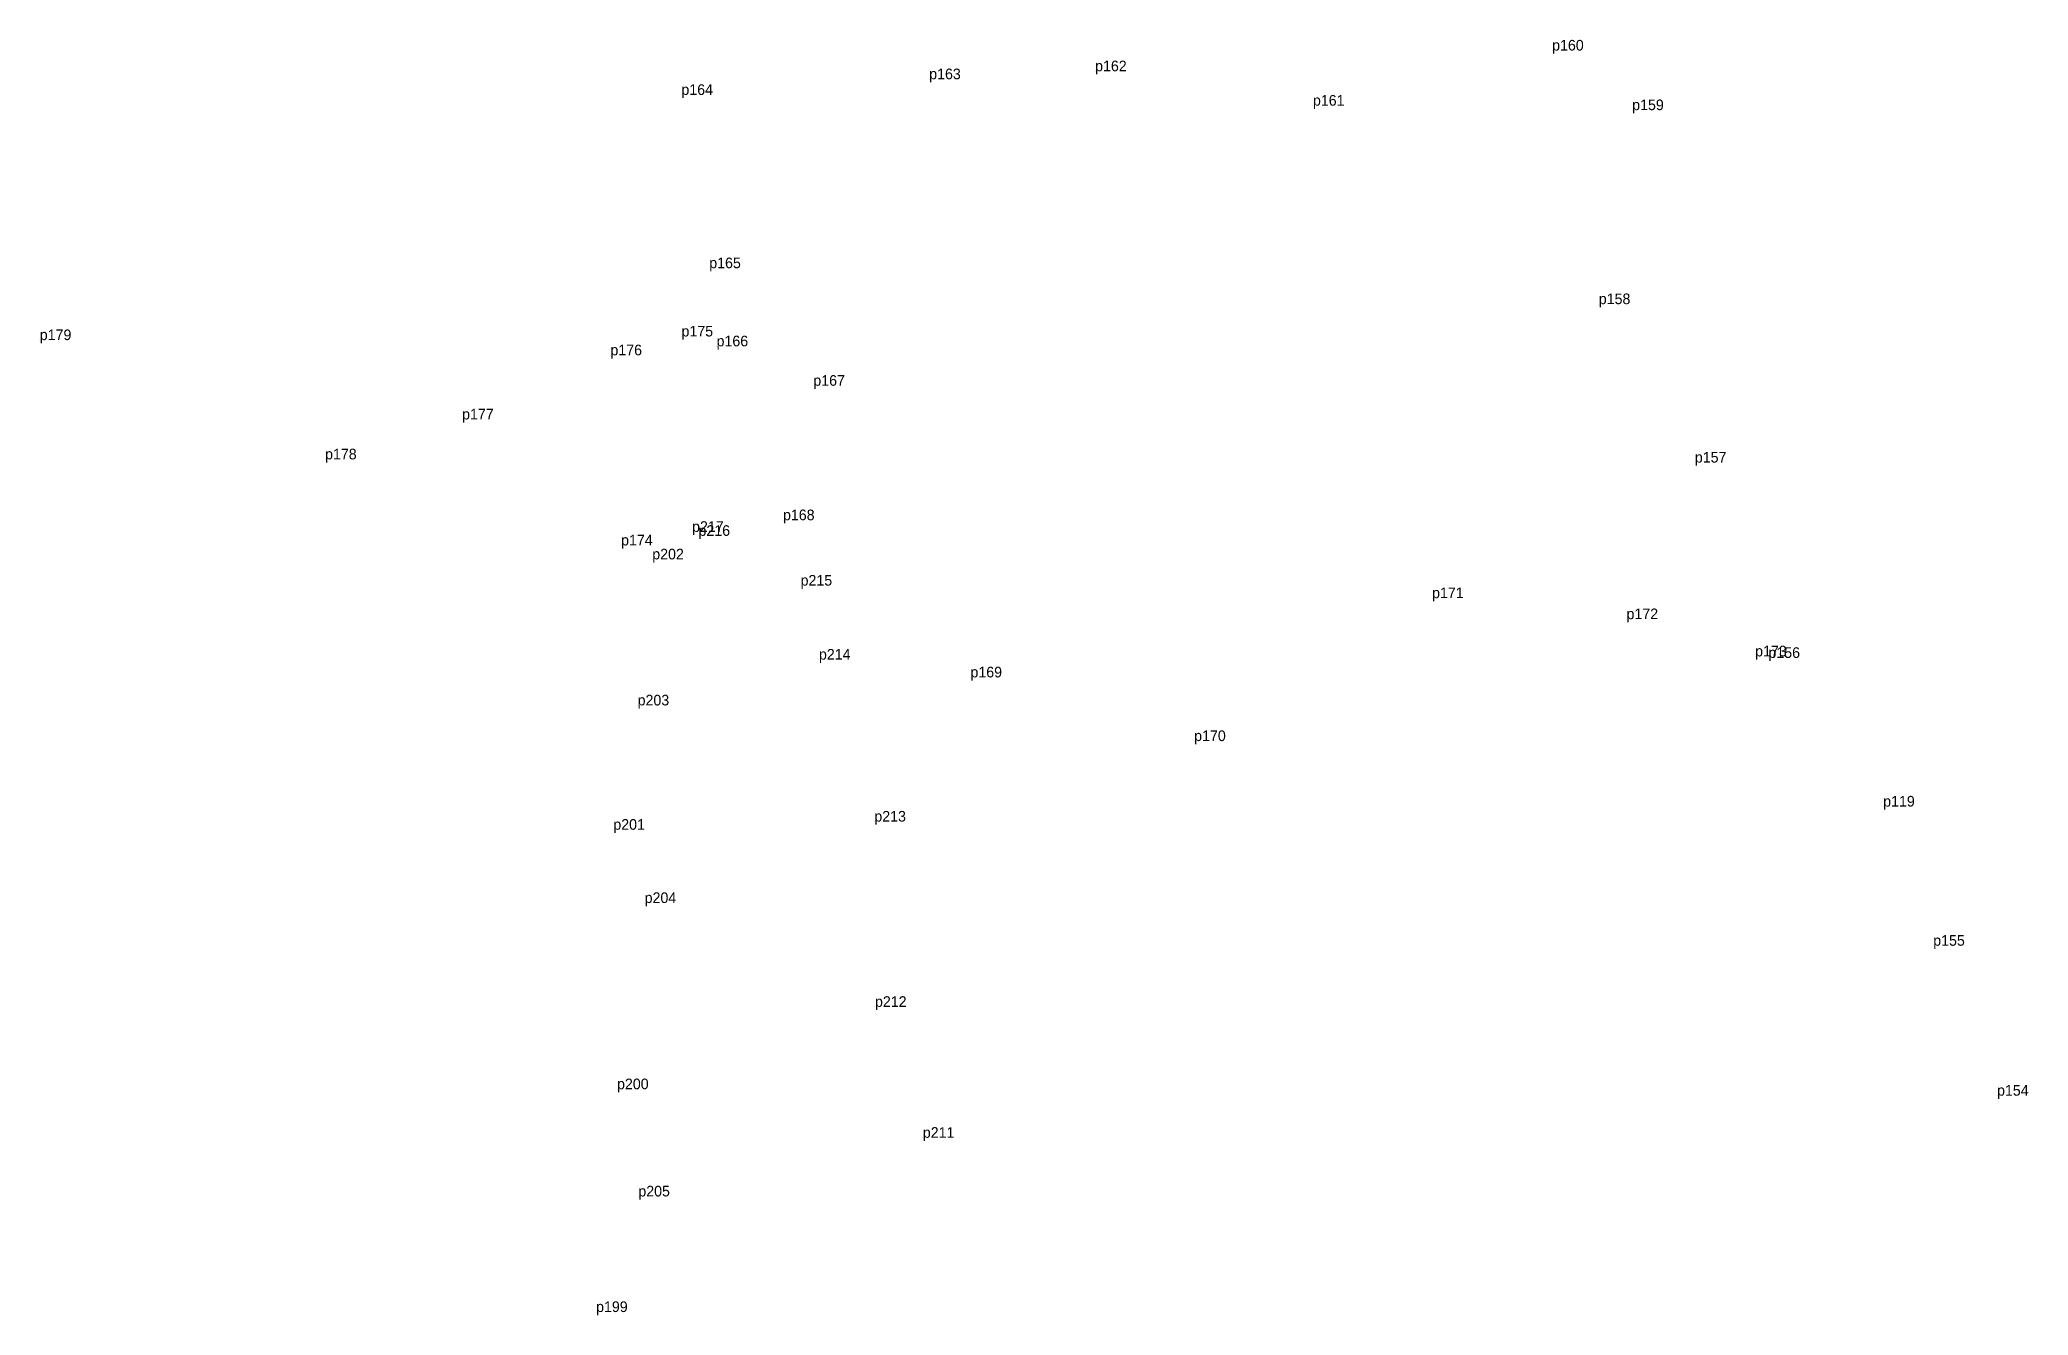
# Model space of a CAD drawing. Extents: x 536455 to 552087, y 1837743 to 1853843.
# Drawn here: x 536854.4 to 537191.5, y 1853303.5 to 1853519.6 of the extents above; entities that cross this region are included whole.
import ezdxf

# ---------------------------------------------------------------- set-up
doc = ezdxf.new("R2010")
doc.units = 0
doc.layers.add('MocDinhThua', color=7, linetype='Continuous')
doc.layers.add('TenChuLanCan', color=7, linetype='Continuous')

msp = doc.modelspace()

# ---------------------------------------------------------------- texts
at = {"layer": 'TenChuLanCan'}
for s, p in [('p160', (537110.78, 1853517.8)), ('p163', (537005.2, 1853512.94)), ('p162', (537033.32, 1853514.29)), ('p164', (536963.2, 1853510.28)), ('p161', (537070.24, 1853508.46)), ('p159', (537124.35, 1853507.7)), ('p165', (536967.92, 1853480.91)), ('p158', (537118.69, 1853474.82)), ('p179', (536854.45, 1853468.73)), ('p175', (536963.22, 1853469.34)), ('p176', (536951.17, 1853466.15)), ('p166', (536969.16, 1853467.67)), ('p167', (536985.56, 1853460.99)), ('p177', (536926.03, 1853455.28)), ('p178', (536902.81, 1853448.51)), ('p157', (537134.97, 1853447.97)), ('p168', (536980.42, 1853438.2)), ('p217', (536965.01, 1853436.22)), ('p216', (536966.1, 1853435.55)), ('p174', (536952.98, 1853433.93)), ('p202', (536958.26, 1853431.56)), ('p215', (536983.4, 1853427.11)), ('p171', (537090.43, 1853424.99)), ('p172', (537123.39, 1853421.43)), ('p214', (536986.51, 1853414.57)), ('p173', (537145.19, 1853415.12)), ('p156', (537147.44, 1853414.86)), ('p169', (537012.19, 1853411.56)), ('p203', (536955.78, 1853406.81)), ('p170', (537050.11, 1853400.77)), ('p119', (537166.89, 1853389.67)), ('p201', (536951.66, 1853385.74)), ('p213', (536995.9, 1853387.12)), ('p204', (536956.97, 1853373.32)), ('p155', (537175.37, 1853366.08)), ('p212', (536996.01, 1853355.72)), ('p200', (536952.29, 1853341.76)), ('p154', (537186.19, 1853340.67)), ('p211', (537004.12, 1853333.53)), ('p205', (536955.9, 1853323.59)), ('p199', (536948.74, 1853304))]:
    msp.add_text(s, height=1.8, dxfattribs=at).set_placement(p)

# ---------------------------------------------------------------- linework, layer by layer
at = {"layer": 'MocDinhThua'}
for p, q in [((537110.777, 1853517.797), (537110.777, 1853517.797)), ((537033.32, 1853514.287), (537033.32, 1853514.287)), ((537005.199, 1853512.943), (537005.199, 1853512.943)), ((536963.204, 1853510.276), (536963.204, 1853510.276)), ((537070.24, 1853508.465), (537070.24, 1853508.465)), ((537124.348, 1853507.701), (537124.348, 1853507.701)), ((536967.921, 1853480.908), (536967.921, 1853480.908)), ((537118.694, 1853474.821), (537118.694, 1853474.821)), ((536854.449, 1853468.731), (536854.449, 1853468.731)), ((536963.22, 1853469.342), (536963.22, 1853469.342)), ((536969.158, 1853467.671), (536969.158, 1853467.671)), ((536951.173, 1853466.153), (536951.173, 1853466.153)), ((536985.555, 1853460.986), (536985.555, 1853460.986)), ((536926.027, 1853455.284), (536926.027, 1853455.284)), ((536902.811, 1853448.51), (536902.811, 1853448.51)), ((537134.966, 1853447.972), (537134.966, 1853447.972)), ((536965.012, 1853436.218), (536965.012, 1853436.218)), ((536980.42, 1853438.199), (536980.42, 1853438.199)), ((536952.977, 1853433.932), (536952.977, 1853433.932)), ((536966.098, 1853435.554), (536966.098, 1853435.554)), ((536958.258, 1853431.559), (536958.258, 1853431.559)), ((536983.405, 1853427.113), (536983.405, 1853427.113)), ((537090.426, 1853424.992), (537090.426, 1853424.992)), ((537123.394, 1853421.43), (537123.394, 1853421.43)), ((536986.512, 1853414.571), (536986.512, 1853414.571)), ((537145.191, 1853415.122), (537145.191, 1853415.122)), ((537147.435, 1853414.86), (537147.435, 1853414.86)), ((537012.186, 1853411.564), (537012.186, 1853411.564)), ((536955.78, 1853406.813), (536955.78, 1853406.813)), ((537050.106, 1853400.767), (537050.106, 1853400.767)), ((537166.887, 1853389.671), (537166.887, 1853389.671)), ((536951.664, 1853385.741), (536951.664, 1853385.741)), ((536995.897, 1853387.123), (536995.897, 1853387.123)), ((536956.97, 1853373.318), (536956.97, 1853373.318)), ((537175.366, 1853366.079), (537175.366, 1853366.079)), ((536996.012, 1853355.716), (536996.012, 1853355.716)), ((536952.288, 1853341.762), (536952.288, 1853341.762)), ((537186.19, 1853340.67), (537186.19, 1853340.67)), ((537004.117, 1853333.53), (537004.117, 1853333.53)), ((536955.9, 1853323.592), (536955.9, 1853323.592)), ((536948.736, 1853303.996), (536948.736, 1853303.996))]:
    msp.add_line(p, q, dxfattribs=at)

msp.set_redraw_order([(e.dxf.handle, doc.entitydb.next_handle()) for e in msp.query("TEXT MTEXT ATTDEF DIMENSION ARC_DIMENSION")])  # texts and dimensions are drawn at this point

doc.saveas('drawing.dxf')
